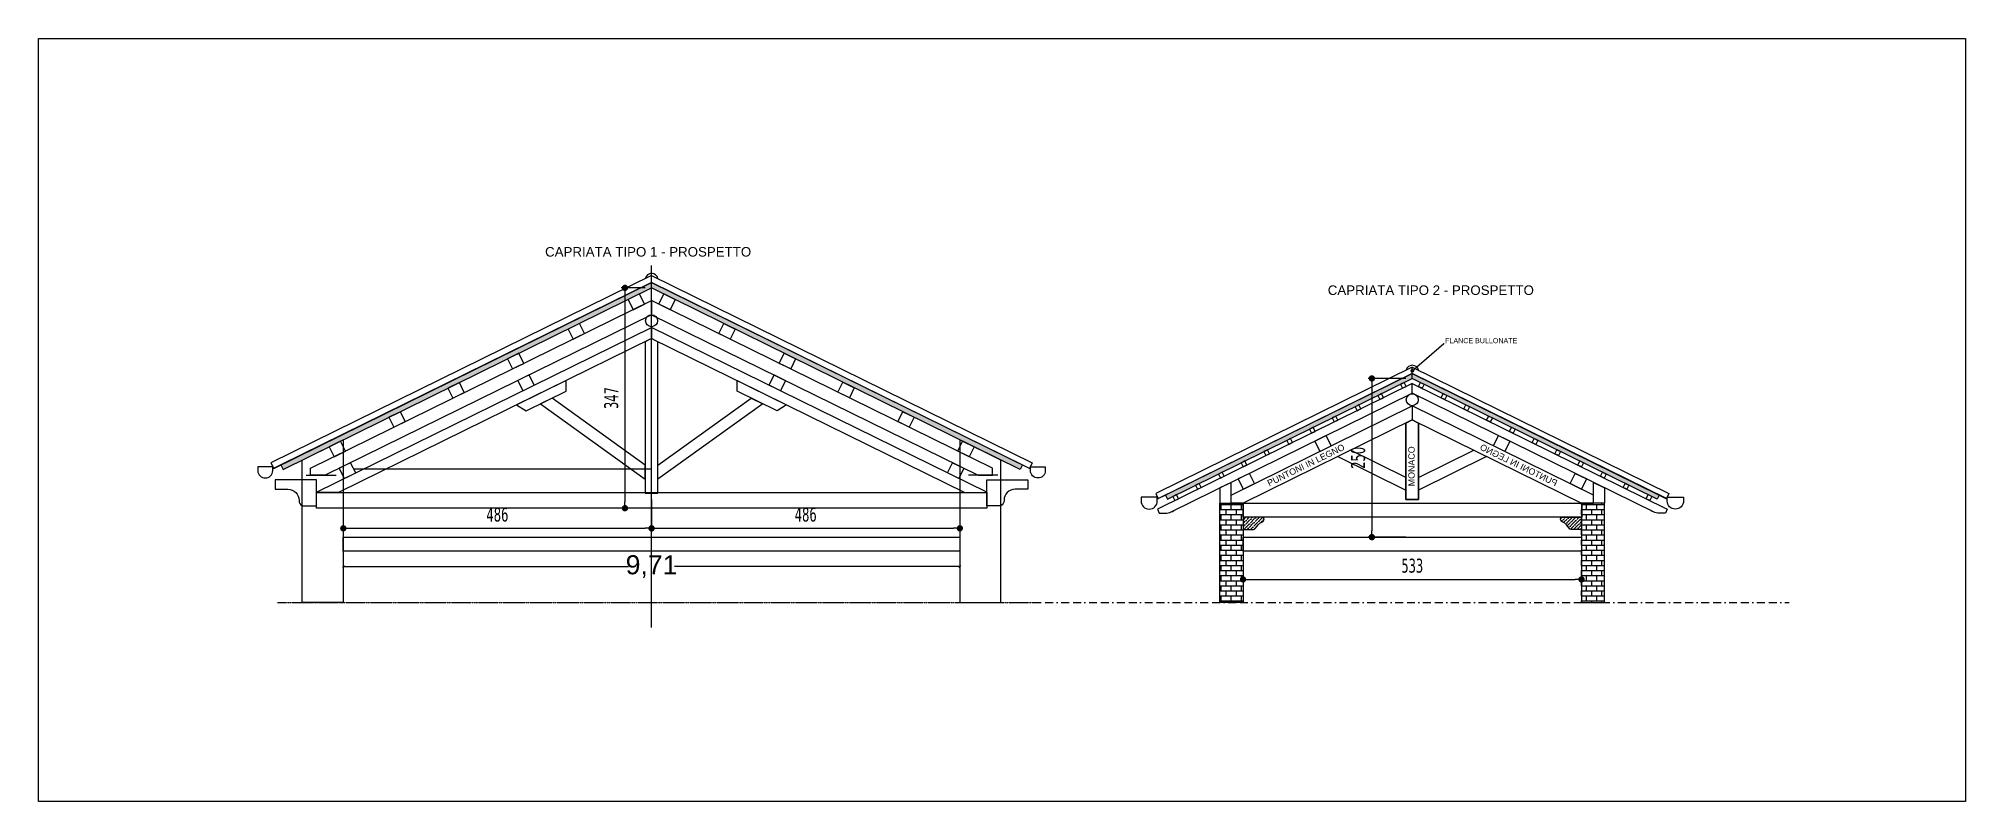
# Model space of a CAD drawing. Header units: millimetres. Extents: x 1607 to 8094, y 411 to 16262.
# Drawn here: x 2952 to 5989, y 15060 to 16262 of the extents above; entities that cross this region are included whole.
import ezdxf
from ezdxf import colors
from ezdxf.entities.mleader import LeaderData, LeaderLine
from ezdxf.math import Vec2, Vec3

# ---------------------------------------------------------------- set-up
doc = ezdxf.new("R2010")
doc.units = ezdxf.units.MM
doc.linetypes.add('BORDO', pattern=[1.75, 0.5, -0.25, 0.5, -0.25, 0, -0.25])
doc.linetypes.add('BORDO2', pattern=[0.875, 0.25, -0.125, 0.25, -0.125, 0, -0.125])
for name, color, linetype in [('00_CARPENTERIA TETTO', 5, 'Continuous'), ('A_RETINO MATTONE', 253, 'Continuous'), ('B_ASSITI', 1, 'Continuous'), ('B_PANNELLI ONDULINE', 253, 'Continuous'), ('B_QUOTE_100', 1, 'Continuous'), ('B_TESTI', 1, 'Continuous'), ('B_TRAVI', 1, 'Continuous'), ('C_MENSOLE', 1, 'Continuous'), ('CAPRIATE_LEGNO', 1, 'Continuous'), ('METALLI', 254, 'Continuous'), ('MURATURE', 1, 'Continuous'), ('QUOTATURE', 1, 'Continuous'), ('TESTI', 1, 'Continuous')]:
    doc.layers.add(name, color=color, linetype=linetype)
doc.layers.add('A_RETINO LEGNO', color=7, linetype='Continuous', true_color=0x936e48)
doc.styles.add('PDF F2', font='arial.ttf')
doc.styles.add('QUOTE', font='verdana.ttf', dxfattribs={"width": 0.6})
doc.styles.get("Standard").update_dxf_attribs({"font": 'arial.ttf'})
doc.dimstyles.new('ARIAL', dxfattribs={"dimtxt": 7, "dimasz": 3, "dimexe": 0.18, "dimexo": 0.0625, "dimgap": 0.09, "dimtad": 0, "dimlfac": 0.01, "dimzin": 0, "dimtxsty": 'Standard', "dimblk": 'OBLIQUE', "dimcen": 0.09, "dimse1": 1, "dimse2": 1, "dimadec": 0, "dimazin": 0, "dimtfac": 1, "dimtofl": 0, "dimtmove": 0, "dimatfit": 3, "dimfxl": 1, "dimtolj": 1, "dimtzin": 0, "dimarcsym": 0})
doc.dimstyles.new('PUNTO100', dxfattribs={"dimtxt": 22, "dimasz": 10, "dimexe": 6, "dimexo": 10, "dimgap": 10, "dimtad": 1, "dimdec": 0, "dimdsep": 46, "dimtxsty": 'QUOTE', "dimblk1": 'DOT', "dimblk2": 'DOT', "dimsah": 1, "dimcen": 1, "dimdle": 20, "dimclrd": 256, "dimclre": 256, "dimclrt": 256, "dimaunit": 1, "dimadec": 0, "dimazin": 0, "dimtfac": 0.8, "dimtdec": 0, "dimtmove": 2, "dimatfit": 3, "dimldrblk": 'DOT', "dimfxl": 1, "dimtolj": 1, "dimarcsym": 0})
pattern_1 = [(154, (25519.6585, 31705.48), (-5.5898981, -0.05512938), [2.5, -2.5, 0, -2.5, 0, -2.5])]
pattern_2 = [(0, (6415.662, 15536.037), (0, 8), []), (90, (6415.662, 15536.037), (-8, 8), [8, -8])]
pattern_3 = [(154, (25091.536, 31587.7406), (-5.5898981, -0.05512938), [2.5, -2.5, 0, -2.5, 0, -2.5])]
pattern_4 = [(45, (6415.662, 15578.6634), (1.988738, 7.292039), [9.375, -1.875, 0, -1.875])]

msp = doc.modelspace()

# ---------------------------------------------------------------- texts
at = {"layer": 'TESTI'}
for s, p in [('CAPRIATA TIPO 1 - PROSPETTO', (3750.407, 15918.598)), ('CAPRIATA TIPO 2 - PROSPETTO', (4983.749, 15858.186))]:
    msp.add_text(s, height=15, dxfattribs=at).set_placement(p)
for s, rotation, p in [('PUNTONI IN LEGNO', 26, (4891.492, 15556.431)), ('MONACO', 90, (5120.644, 15556.8))]:
    msp.add_text(s, height=10, rotation=rotation, dxfattribs=at).set_placement(p)
at = {"layer": 'TESTI', "text_generation_flag": 2}
msp.add_text('PUNTONI IN LEGNO', height=10, rotation=334, dxfattribs=at).set_placement((5342.383, 15556.431))

# ---------------------------------------------------------------- blocks, each defined once
blk = doc.blocks.new('_OBLIQUE')
at = {"color": 0, "linetype": 'ByBlock'}
blk.add_line((-0.5, -0.5), (0.5, 0.5), dxfattribs=at)
blk = doc.blocks.new('*D570')
at = {"layer": 'B_QUOTE_100', "color": 0, "linetype": 'Continuous', "lineweight": -2, "transparency": 16777216}
for p, q in [((3432.5, 15430.3), (3882.1, 15430.3)), ((4404, 15430.3), (3954.4, 15430.3))]:
    blk.add_line(p, q, dxfattribs=at)
at = {"layer": 'Defpoints', "color": 0, "linetype": 'Continuous', "transparency": 16777216}
for p in [(3432.5, 15425.3), (4404, 15430.3), (4404, 15425.3)]:
    blk.add_point(p, dxfattribs=at)
at = {"layer": 'B_QUOTE_100', "color": 0, "linetype": 'Continuous', "lineweight": -2, "transparency": 16777216, "xscale": 3, "yscale": 3, "zscale": 3, "rotation": 180}
blk.add_blockref('_OBLIQUE', (3432.5, 15430.3), dxfattribs=at)
at = {"layer": 'B_QUOTE_100', "color": 0, "linetype": 'Continuous', "lineweight": -2, "transparency": 16777216, "xscale": 3, "yscale": 3, "zscale": 3}
blk.add_blockref('_OBLIQUE', (4404, 15430.3), dxfattribs=at)
at = {"layer": 'B_QUOTE_100', "color": 0, "linetype": 'Continuous', "transparency": 16777216, "insert": (3918.2, 15430.3), "char_height": 30, "attachment_point": 5}
blk.add_mtext('\\A1;9,71', dxfattribs=at)
blk = doc.blocks.new('_Dot')
at = {"color": 0, "linetype": 'ByBlock', "lineweight": -2}
blk.add_line((-0.5, 0), (-1, 0), dxfattribs=at)
at = {"color": 0, "linetype": 'ByBlock', "const_width": 0.5}
blk.add_lwpolyline([(-0.25, 0, 1), (0.25, 0, 1)], format="xyb", close=True, dxfattribs=at)
blk = doc.blocks.new('*D574')
at = {"layer": '00_CARPENTERIA TETTO', "lineweight": -2, "transparency": 16777216}
for p, q in [((3908.2, 15869.3), (3870.3, 15869.3)), ((3876.3, 15859.3), (3876.3, 15532.2)), ((3908.2, 15522.2), (3870.3, 15522.2))]:
    blk.add_line(p, q, dxfattribs=at)
at = {"layer": 'Defpoints', "color": 0, "transparency": 16777216}
for p in [(3918.2, 15869.3), (3876.3, 15522.2), (3918.2, 15522.2)]:
    blk.add_point(p, dxfattribs=at)
at = {"layer": '00_CARPENTERIA TETTO', "lineweight": -2, "transparency": 16777216, "xscale": 10, "yscale": 10, "zscale": 10}
for p, rotation in [((3876.3, 15869.3), 90), ((3876.3, 15522.2), 270)]:
    blk.add_blockref('_Dot', p, dxfattribs=dict(at, rotation=rotation))
at = {"layer": '00_CARPENTERIA TETTO', "transparency": 16777216, "insert": (3854.8, 15695.7), "char_height": 22, "attachment_point": 5, "rotation": 90, "style": 'QUOTE'}
blk.add_mtext('\\A1;347', dxfattribs=at)
blk = doc.blocks.new('*D575')
at = {"layer": '00_CARPENTERIA TETTO', "lineweight": -2, "transparency": 16777216}
for p, q in [((3918.2, 15536.1), (3918.2, 15484.5)), ((3432.5, 15512.2), (3432.5, 15484.5)), ((3442.5, 15490.5), (3908.2, 15490.5))]:
    blk.add_line(p, q, dxfattribs=at)
at = {"layer": 'Defpoints', "color": 0, "transparency": 16777216}
for p in [(3432.5, 15522.2), (3918.2, 15546.1), (3918.2, 15490.5)]:
    blk.add_point(p, dxfattribs=at)
at = {"layer": '00_CARPENTERIA TETTO', "lineweight": -2, "transparency": 16777216, "xscale": 10, "yscale": 10, "zscale": 10, "rotation": 180}
blk.add_blockref('_Dot', (3432.5, 15490.5), dxfattribs=at)
at = {"layer": '00_CARPENTERIA TETTO', "lineweight": -2, "transparency": 16777216, "xscale": 10, "yscale": 10, "zscale": 10}
blk.add_blockref('_Dot', (3918.2, 15490.5), dxfattribs=at)
at = {"layer": '00_CARPENTERIA TETTO', "transparency": 16777216, "insert": (3675.3, 15512), "char_height": 22, "attachment_point": 5, "style": 'QUOTE'}
blk.add_mtext('\\A1;486', dxfattribs=at)
blk = doc.blocks.new('*D576')
at = {"layer": '00_CARPENTERIA TETTO', "lineweight": -2, "transparency": 16777216}
for p, q in [((3918.2, 15536.1), (3918.2, 15484.5)), ((3928.2, 15490.5), (4394, 15490.5)), ((4404, 15512.2), (4404, 15484.5))]:
    blk.add_line(p, q, dxfattribs=at)
at = {"layer": 'Defpoints', "color": 0, "transparency": 16777216}
for p in [(3918.2, 15546.1), (4404, 15522.2), (4404, 15490.5)]:
    blk.add_point(p, dxfattribs=at)
at = {"layer": '00_CARPENTERIA TETTO', "lineweight": -2, "transparency": 16777216, "xscale": 10, "yscale": 10, "zscale": 10, "rotation": 180}
blk.add_blockref('_Dot', (3918.2, 15490.5), dxfattribs=at)
at = {"layer": '00_CARPENTERIA TETTO', "lineweight": -2, "transparency": 16777216, "xscale": 10, "yscale": 10, "zscale": 10}
blk.add_blockref('_Dot', (4404, 15490.5), dxfattribs=at)
at = {"layer": '00_CARPENTERIA TETTO', "transparency": 16777216, "insert": (4161.1, 15512), "char_height": 22, "attachment_point": 5, "style": 'QUOTE'}
blk.add_mtext('\\A1;486', dxfattribs=at)
blk = doc.blocks.new('_Origin')
at = {"color": 0, "linetype": 'ByBlock', "lineweight": -2}
blk.add_line((0, 0), (-1, 0), dxfattribs=at)
blk.add_circle((0, 0), 0.5, dxfattribs=at)
blk = doc.blocks.new('*D577')
at = {"layer": '00_CARPENTERIA TETTO', "lineweight": -2, "transparency": 16777216}
for p, q in [((5106.9, 15726.6), (5047.2, 15726.6)), ((5053.2, 15716.6), (5053.2, 15486.6)), ((5106.9, 15476.6), (5047.2, 15476.6))]:
    blk.add_line(p, q, dxfattribs=at)
at = {"layer": 'Defpoints', "color": 0, "transparency": 16777216}
for p in [(5116.9, 15726.6), (5053.2, 15476.6), (5116.9, 15476.6)]:
    blk.add_point(p, dxfattribs=at)
at = {"layer": '00_CARPENTERIA TETTO', "lineweight": -2, "transparency": 16777216, "xscale": 10, "yscale": 10, "zscale": 10}
for p, rotation in [((5053.2, 15726.6), 90), ((5053.2, 15476.6), 270)]:
    blk.add_blockref('_Dot', p, dxfattribs=dict(at, rotation=rotation))
at = {"layer": '00_CARPENTERIA TETTO', "transparency": 16777216, "insert": (5031.7, 15601.6), "char_height": 22, "attachment_point": 5, "rotation": 90, "style": 'QUOTE'}
blk.add_mtext('\\A1;250', dxfattribs=at)
blk = doc.blocks.new('*D579')
at = {"layer": '00_CARPENTERIA TETTO', "lineweight": -2, "transparency": 16777216}
for p, q in [((4850.2, 15405.2), (4850.2, 15404)), ((4860.2, 15410), (5373.6, 15410)), ((5383.6, 15405.2), (5383.6, 15404))]:
    blk.add_line(p, q, dxfattribs=at)
at = {"layer": 'Defpoints', "color": 0, "transparency": 16777216}
for p in [(4850.2, 15415.2), (5383.6, 15415.2), (5383.6, 15410)]:
    blk.add_point(p, dxfattribs=at)
at = {"layer": '00_CARPENTERIA TETTO', "lineweight": -2, "transparency": 16777216, "xscale": 10, "yscale": 10, "zscale": 10, "rotation": 180}
blk.add_blockref('_Dot', (4850.2, 15410), dxfattribs=at)
at = {"layer": '00_CARPENTERIA TETTO', "lineweight": -2, "transparency": 16777216, "xscale": 10, "yscale": 10, "zscale": 10}
blk.add_blockref('_Dot', (5383.6, 15410), dxfattribs=at)
at = {"layer": '00_CARPENTERIA TETTO', "transparency": 16777216, "insert": (5116.9, 15431.5), "char_height": 22, "attachment_point": 5, "style": 'QUOTE'}
blk.add_mtext('\\A1;533', dxfattribs=at)

# ---------------------------------------------------------------- dimensions: what is measured, and where the dimension line sits
at = {"layer": '00_CARPENTERIA TETTO'}
for base, p1, p2, picture, middle in [((3876.269, 15522.158), (3918.221, 15869.318), (3918.221, 15522.158), '*D574', (3854.811, 15695.738)), ((5053.179, 15476.606), (5116.938, 15726.606), (5116.938, 15476.606), '*D577', (5031.721, 15601.606))]:
    dim = msp.add_linear_dim(base=base, p1=p1, p2=p2, angle=90, dimstyle='PUNTO100', dxfattribs=at)
    dim.commit()
    dim.dimension.update_dxf_attribs({"geometry": picture, "text_midpoint": middle})
for base, p1, p2, picture, middle in [((3918.212, 15490.496), (3432.485, 15522.158), (3918.212, 15546.133), '*D575', (3675.349, 15511.998)), ((4403.957, 15490.496), (3918.212, 15546.133), (4403.957, 15522.158), '*D576', (4161.085, 15511.998)), ((5383.629, 15410.001), (4850.246, 15415.244), (5383.629, 15415.244), '*D579', (5116.938, 15431.459))]:
    dim = msp.add_linear_dim(base=base, p1=p1, p2=p2, dimstyle='PUNTO100', dxfattribs=at)
    dim.commit()
    dim.dimension.update_dxf_attribs({"geometry": picture, "text_midpoint": middle})
at = {"layer": 'B_QUOTE_100', "linetype": 'Continuous'}
dim = msp.add_linear_dim(base=(4403.957, 15430.349), p1=(3432.485, 15425.256), p2=(4403.957, 15425.256), dimstyle='ARIAL', override={"dimtxt": 30}, dxfattribs=at)
dim.commit()
dim.dimension.update_dxf_attribs({"geometry": '*D570', "text_midpoint": (3918.221, 15430.349)})

# ---------------------------------------------------------------- hatches: boundary and pattern name
at = {"layer": 'A_RETINO LEGNO', "linetype": 'Continuous'}
h = msp.add_hatch(dxfattribs=at)
h.set_pattern_fill('ANSI36', color=256, scale=30)
h.set_pattern_definition(pattern_4)
edge = h.paths.add_edge_path()
edge.add_line((4850.246, 15488.556), (4866.762, 15488.556))
edge.add_arc((4866.294, 15492.735), 4.205, 276.392289, 328.408412)
edge.add_arc((4891.047, 15478.989), 24.113, 117.944999, 151.399089, ccw=False)
edge.add_arc((4878.685, 15504.81), 4.642, 283.22012, 401.726036)
edge.add_line((4882.15, 15507.9), (4850.246, 15507.9))
edge.add_line((4850.246, 15507.9), (4850.246, 15488.556))
h = msp.add_hatch(dxfattribs=at)
h.set_pattern_fill('ANSI36', color=256, scale=30)
h.set_pattern_definition(pattern_4)
edge = h.paths.add_edge_path()
edge.add_line((5383.629, 15488.556), (5367.113, 15488.556))
edge.add_arc((5367.581, 15492.735), 4.205, 211.591588, 263.607711, ccw=False)
edge.add_arc((5342.828, 15478.989), 24.113, 28.600911, 62.055001)
edge.add_arc((5355.19, 15504.81), 4.642, 138.273964, 256.77988, ccw=False)
edge.add_line((5351.725, 15507.9), (5383.629, 15507.9))
edge.add_line((5383.629, 15507.9), (5383.629, 15488.556))
at = {"layer": 'A_RETINO MATTONE', "linetype": 'Continuous'}
h = msp.add_hatch(dxfattribs=at)
h.set_pattern_fill('AR-B816', color=256)
h.set_pattern_definition(pattern_2)
h.paths.add_polyline_path([(4813.834, 15373.835), (4813.834, 15529.9), (4850.246, 15529.9), (4850.246, 15373.835)])
h = msp.add_hatch(dxfattribs=at)
h.set_pattern_fill('AR-B816', color=256)
h.set_pattern_definition(pattern_2)
h.paths.add_polyline_path([(5420.042, 15373.835), (5420.042, 15529.9), (5383.629, 15529.9), (5383.629, 15373.835)])
at = {"layer": 'B_PANNELLI ONDULINE', "linetype": 'Continuous'}
h = msp.add_hatch(dxfattribs=at)
h.set_pattern_fill('MUDST', color=256, scale=10, angle=154)
h.set_pattern_definition(pattern_1)
h.paths.add_polyline_path([(3333.913, 15590.312), (3337.445, 15583.145), (3918.221, 15869.318), (3918.221, 15877.555)])
h = msp.add_hatch(dxfattribs=at)
h.set_pattern_fill('MUDST', color=256, scale=10, angle=154)
h.set_pattern_definition(pattern_1)
h.paths.add_polyline_path([(4502.529, 15590.312), (4498.997, 15583.145), (3918.221, 15869.318), (3918.221, 15877.555)])
h = msp.add_hatch(dxfattribs=at)
h.set_pattern_fill('MUDST', color=256, scale=10, angle=154)
h.set_pattern_definition(pattern_3)
h.paths.add_polyline_path([(4727.816, 15542.87), (4730.988, 15536.433), (5116.938, 15726.606), (5116.938, 15734.606)])
h = msp.add_hatch(dxfattribs=at)
h.set_pattern_fill('MUDST', color=256, scale=10, angle=154)
h.set_pattern_definition(pattern_3)
h.paths.add_polyline_path([(5506.059, 15542.87), (5502.887, 15536.433), (5116.938, 15726.606), (5116.938, 15734.606)])

# ---------------------------------------------------------------- linework, layer by layer
at = {"layer": '00_CARPENTERIA TETTO'}
for points in [[(3390.15, 15547.158), (3390.15, 15567.158), (3325.15, 15567.158), (3325.15, 15552.158), (3345.15, 15552.158, -0.41421356), (3362.828, 15534.48, 0.26794919), (3367.748, 15525.958), (3390.15, 15525.958)], [(4446.275, 15547.158), (4446.275, 15567.158), (4511.275, 15567.158), (4511.275, 15552.158), (4491.275, 15552.158, 0.41421356), (4473.597, 15534.48, -0.26794919), (4468.677, 15525.958), (4446.275, 15525.958)]]:
    msp.add_lwpolyline(points, format="xyb", close=True, dxfattribs=at)
for points in [[(4831.333, 15529.9), (4831.333, 15562.877), (4813.834, 15554.254), (4813.834, 15529.9), (4831.333, 15529.9)], [(5402.542, 15529.9), (5402.542, 15562.877), (5420.042, 15554.254), (5420.042, 15529.9), (5402.542, 15529.9)]]:
    msp.add_lwpolyline(points, close=True, dxfattribs=at)
at = {"layer": 'B_ASSITI', "linetype": 'Continuous'}
for points in [[(5062.574, 15699.819), (5065.746, 15693.382), (5071.52, 15696.227), (5068.348, 15702.664)], [(5098.455, 15717.499), (5101.626, 15711.062), (5107.401, 15713.907), (5104.229, 15720.344)], [(5135.421, 15717.499), (5132.249, 15711.062), (5126.475, 15713.907), (5129.646, 15720.344)], [(5171.301, 15699.819), (5168.129, 15693.382), (5162.355, 15696.227), (5165.527, 15702.664)], [(5026.693, 15682.139), (5029.865, 15675.702), (5035.639, 15678.547), (5032.467, 15684.984)], [(5207.182, 15682.139), (5204.01, 15675.702), (5198.236, 15678.547), (5201.408, 15684.984)], [(4954.932, 15646.779), (4958.104, 15640.342), (4963.878, 15643.187), (4960.706, 15649.624)], [(4990.813, 15664.459), (4993.984, 15658.022), (4999.759, 15660.867), (4996.587, 15667.304)], [(5243.063, 15664.459), (5239.891, 15658.022), (5234.117, 15660.867), (5237.288, 15667.304)], [(5278.943, 15646.779), (5275.771, 15640.342), (5269.997, 15643.187), (5273.169, 15649.624)], [(4883.171, 15611.419), (4886.342, 15604.982), (4892.117, 15607.827), (4888.945, 15614.265)], [(4919.051, 15629.099), (4922.223, 15622.662), (4927.997, 15625.507), (4924.825, 15631.944)], [(5314.824, 15629.099), (5311.652, 15622.662), (5305.878, 15625.507), (5309.05, 15631.944)], [(5350.705, 15611.419), (5347.533, 15604.982), (5341.759, 15607.827), (5344.93, 15614.265)], [(4811.409, 15576.06), (4814.581, 15569.623), (4820.355, 15572.468), (4817.183, 15578.905)], [(4847.29, 15593.74), (4850.462, 15587.302), (4856.236, 15590.148), (4853.064, 15596.585)], [(5386.585, 15593.74), (5383.413, 15587.302), (5377.639, 15590.148), (5380.811, 15596.585)], [(5422.466, 15576.06), (5419.294, 15569.623), (5413.52, 15572.468), (5416.692, 15578.905)], [(4775.529, 15558.38), (4778.7, 15551.943), (4784.475, 15554.788), (4781.303, 15561.225)], [(5458.347, 15558.38), (5455.175, 15551.943), (5449.401, 15554.788), (5452.572, 15561.225)], [(4739.648, 15540.7), (4742.82, 15534.263), (4748.594, 15537.108), (4745.422, 15543.545)], [(5494.227, 15540.7), (5491.055, 15534.263), (5485.281, 15537.108), (5488.453, 15543.545)]]:
    msp.add_lwpolyline(points, close=True, dxfattribs=at)
at = {"layer": 'B_PANNELLI ONDULINE', "linetype": 'Continuous'}
for points in [[(3918.221, 15888.698), (3318.527, 15593.906), (3322.953, 15584.924), (3918.221, 15877.555)], [(3918.221, 15888.698), (4517.915, 15593.906), (4513.489, 15584.924), (3918.221, 15877.555)], [(3333.913, 15590.312), (3337.445, 15583.145), (3918.221, 15869.318), (3918.221, 15877.555)], [(4502.529, 15590.312), (4498.997, 15583.145), (3918.221, 15869.318), (3918.221, 15877.555)], [(5116.938, 15744.606), (4712.601, 15545.373), (4716.566, 15537.326), (5116.938, 15734.606)], [(4727.816, 15542.87), (4730.988, 15536.433), (5116.938, 15726.606), (5116.938, 15734.606)], [(5116.938, 15744.606), (5521.274, 15545.373), (5517.31, 15537.326), (5116.938, 15734.606)], [(5506.059, 15542.87), (5502.887, 15536.433), (5116.938, 15726.606), (5116.938, 15734.606)]]:
    msp.add_lwpolyline(points, close=True, dxfattribs=at)
msp.add_lwpolyline([(3918.221, 15334.437), (3918.221, 15904.521)], dxfattribs=at)
for centre, start, end in [((3918.221, 15881.987), 12.544873, 167.455127), ((5116.938, 15737.056), 15.152124, 164.847876), ((5116.938, 15737.056), 15.152124, 164.847876), ((5116.938, 15737.056), 15.152124, 164.847876), ((5116.938, 15737.056), 15.152124, 164.847876), ((5116.938, 15737.056), 15.152124, 164.847876), ((5116.938, 15737.056), 15.152124, 164.847876), ((5116.938, 15737.056), 15.152124, 164.847876), ((5116.938, 15737.056), 15.152124, 164.847876)]:
    msp.add_arc(centre, 10.245, start, end, dxfattribs=at)
at = {"layer": 'B_QUOTE_100'}
msp.add_lwpolyline([(2952.228, 16262.062), (5988.6, 16262.062), (5988.6, 15060.252), (2952.228, 15060.252)], close=True, dxfattribs=at)
at = {"layer": 'B_TRAVI', "linetype": 'Continuous'}
for points in [[(3889.047, 15834.934), (3906.987, 15843.774), (3899.057, 15859.867), (3881.117, 15851.027)], [(3947.395, 15834.934), (3929.455, 15843.774), (3937.385, 15859.867), (3955.325, 15851.027)], [(3794.515, 15788.465), (3812.455, 15797.305), (3804.566, 15813.315), (3786.626, 15804.475)], [(4041.927, 15788.465), (4023.987, 15797.305), (4031.876, 15813.315), (4049.816, 15804.475)], [(3699.016, 15741.52), (3716.956, 15750.36), (3709.111, 15766.281), (3691.171, 15757.441)], [(4137.426, 15741.52), (4119.486, 15750.36), (4127.331, 15766.281), (4145.271, 15757.441)], [(3715.206, 15707.201), (3733.155, 15716.023), (3725.221, 15732.124), (3707.272, 15723.302)], [(4121.236, 15707.201), (4103.287, 15716.023), (4111.221, 15732.124), (4129.17, 15723.302)], [(3605.237, 15695.421), (3623.177, 15704.261), (3615.376, 15720.093), (3597.435, 15711.253)], [(4229.858, 15696.194), (4211.918, 15705.034), (4219.676, 15720.778), (4237.616, 15711.939)], [(3512.226, 15649.7), (3530.166, 15658.54), (3522.408, 15674.284), (3504.468, 15665.444)], [(4324.216, 15649.7), (4306.276, 15658.54), (4314.034, 15674.284), (4331.974, 15665.444)], [(3417.824, 15603.295), (3435.764, 15612.135), (3428.05, 15627.79), (3410.11, 15618.95)], [(4418.618, 15603.295), (4400.678, 15612.135), (4408.392, 15627.79), (4426.332, 15618.95)], [(4971.074, 15611.733), (4989.015, 15620.573), (4981.085, 15636.666), (4963.145, 15627.826)], [(5262.801, 15611.733), (5244.861, 15620.573), (5252.79, 15636.666), (5270.73, 15627.826)], [(3434.028, 15568.987), (3451.976, 15577.81), (3444.043, 15593.911), (3426.094, 15585.088)], [(4850.246, 15552.196), (4868.186, 15561.036), (4860.257, 15577.129), (4842.316, 15568.289)], [(5383.629, 15552.196), (5365.689, 15561.036), (5373.618, 15577.129), (5391.559, 15568.289)], [(5384.274, 15507.9), (4850.246, 15507.9), (4850.246, 15529.9), (5384.274, 15529.9)], [(4403.957, 15454.606), (3432.485, 15454.606), (3432.485, 15476.606), (4403.957, 15476.606)], [(5383.629, 15454.606), (4850.246, 15454.606), (4850.246, 15476.606), (5383.629, 15476.606)]]:
    msp.add_lwpolyline(points, close=True, dxfattribs=at)
for centre in [(3918.221, 15817.515), (3918.221, 15817.515), (3918.221, 15817.515), (3918.221, 15817.515), (3918.221, 15817.515), (3918.221, 15817.515), (3918.221, 15817.515), (3918.221, 15817.515), (5116.938, 15693.085), (5116.938, 15693.085), (5116.938, 15693.085), (5116.938, 15693.085), (5116.938, 15693.085), (5116.938, 15693.085), (5116.938, 15693.085), (5116.938, 15693.085)]:
    msp.add_circle(centre, 9.479, dxfattribs=at)
at = {"layer": 'C_MENSOLE', "linetype": 'Continuous'}
for points in [[(4850.246, 15488.556), (4866.762, 15488.556, 0.23094229), (4869.876, 15490.532, -0.14701668), (4879.747, 15500.291, 0.56869051), (4882.15, 15507.9), (4850.246, 15507.9)], [(5383.629, 15488.556), (5367.113, 15488.556, -0.23094229), (5363.999, 15490.532, 0.14701668), (5354.128, 15500.291, -0.56869051), (5351.725, 15507.9), (5383.629, 15507.9)]]:
    msp.add_lwpolyline(points, format="xyb", close=True, dxfattribs=at)
at = {"layer": 'CAPRIATE_LEGNO', "linetype": 'Continuous'}
for points in [[(3918.221, 15826.994), (3403.704, 15574.082), (3380.958, 15574.082), (3380.958, 15585.187), (3918.221, 15849.29)], [(3918.221, 15826.994), (4432.738, 15574.082), (4455.484, 15574.082), (4455.484, 15585.187), (3918.221, 15849.29)], [(3918.221, 15789.433), (3424.81, 15546.897), (3390.15, 15546.897), (3390.15, 15547.419), (3918.221, 15806.993)], [(3908.221, 15784.506), (3908.212, 15546.133), (3928.212, 15546.133), (3928.221, 15784.506), (3918.221, 15789.433), (3908.221, 15784.506)], [(3918.221, 15789.433), (4411.632, 15546.897), (4446.292, 15546.897), (4446.292, 15547.419), (3918.221, 15806.993)], [(3705.345, 15684.794), (3720.548, 15675.553), (3783.477, 15706.485), (3783.567, 15723.244)], [(4131.097, 15684.794), (4115.894, 15675.553), (4052.965, 15706.485), (4052.876, 15723.244)], [(3743.115, 15686.645), (3908.213, 15568.072), (3908.221, 15590.228), (3761.434, 15695.65)], [(4093.327, 15686.645), (3928.229, 15568.072), (3928.221, 15590.228), (4075.009, 15695.65)], [(5116.938, 15661.31), (4850.246, 15529.9), (4831.333, 15529.9), (4831.333, 15542.877), (5116.938, 15683.606)], [(5116.938, 15661.31), (5383.629, 15529.9), (5402.542, 15529.9), (5402.542, 15542.877), (5116.938, 15683.606)], [(5106.938, 15656.382), (5106.938, 15535.825), (5126.938, 15535.825), (5126.938, 15656.382), (5116.938, 15661.31), (5106.938, 15656.382)], [(5126.938, 15656.382), (5126.938, 15535.825), (5106.938, 15535.825), (5106.938, 15656.382), (5116.938, 15661.31), (5126.938, 15656.382)], [(5126.938, 15656.382), (5126.938, 15535.825), (5106.938, 15535.825), (5106.938, 15656.382), (5116.938, 15661.31), (5126.938, 15656.382)], [(5106.938, 15656.382), (5106.938, 15535.825), (5126.938, 15535.825), (5126.938, 15656.382), (5116.938, 15661.31), (5106.938, 15656.382)], [(4999.827, 15603.605), (5106.938, 15550.721), (5106.938, 15570.364), (5019.739, 15613.416)], [(5234.048, 15603.605), (5126.938, 15550.721), (5126.938, 15570.364), (5214.136, 15613.416)], [(4402.414, 15568.987), (4384.466, 15577.81), (4392.399, 15593.911), (4410.348, 15585.088)], [(4446.292, 15546.897), (4446.292, 15522.158), (3390.15, 15522.158), (3390.15, 15546.897)]]:
    msp.add_lwpolyline(points, close=True, dxfattribs=at)
for points in [[(3705.345, 15684.794), (3784.389, 15723.648)], [(4736.057, 15515.931), (5116.938, 15703.606), (5116.938, 15718.606), (4715.225, 15520.666), (4718.199, 15514.631)], [(5497.818, 15515.931), (5116.938, 15703.606), (5116.938, 15718.606), (5518.65, 15520.666), (5515.677, 15514.631)]]:
    msp.add_lwpolyline(points, dxfattribs=at)
for points in [[(4715.225, 15520.666), (4718.199, 15514.631), (4723.199, 15514.631, 0.18046687), (4741.035, 15518.384, 0.11132008)], [(5518.65, 15520.666), (5515.677, 15514.631), (5510.677, 15514.631, -0.18046687), (5492.84, 15518.384, -0.11132008)]]:
    msp.add_lwpolyline(points, format="xyb", dxfattribs=at)
at = {"layer": 'METALLI', "linetype": 'Continuous'}
for points in [[(3321.244, 15587.236), (3297.793, 15587.236), (3297.793, 15581.515, 1), (3321.244, 15581.515)], [(4515.198, 15587.236), (4538.649, 15587.236), (4538.649, 15581.515, -1), (4515.198, 15581.515)], [(4715.146, 15539.794), (4689.55, 15539.794), (4689.55, 15533.549, 1), (4715.146, 15533.549)], [(5518.729, 15539.794), (5544.325, 15539.794), (5544.325, 15533.549, -1), (5518.729, 15533.549)]]:
    msp.add_lwpolyline(points, format="xyb", close=True, dxfattribs=at)
for points in [[(3333.913, 15590.312), (3321.244, 15584.069)], [(3448.861, 15584.132), (3918.221, 15584.132)], [(4502.529, 15590.312), (4515.198, 15584.069)], [(3373.751, 15574.241), (3421.141, 15574.241)], [(4464.094, 15574.082), (4417.648, 15574.082)], [(4727.816, 15542.87), (4715.146, 15536.627)], [(5506.059, 15542.87), (5518.729, 15536.627)]]:
    msp.add_lwpolyline(points, dxfattribs=at)
at = {"layer": 'MURATURE', "linetype": 'Continuous'}
for points in [[(3367.748, 15373.835), (3367.748, 15598.077), (3432.485, 15629.976), (3432.485, 15373.835)], [(4468.695, 15373.835), (4468.695, 15598.077), (4403.957, 15629.976), (4403.957, 15373.835)], [(4813.834, 15373.835), (4813.834, 15529.9), (4850.246, 15529.9), (4850.246, 15373.835)], [(5420.042, 15373.835), (5420.042, 15529.9), (5383.629, 15529.9), (5383.629, 15373.835)]]:
    msp.add_lwpolyline(points, close=True, dxfattribs=at)
at = {"layer": 'QUOTATURE', "linetype": 'BORDO'}
msp.add_lwpolyline([(3328.961, 15373.835), (4519.831, 15373.835)], dxfattribs=at)
at = {"layer": 'QUOTATURE', "linetype": 'BORDO2', "ltscale": 50}
msp.add_lwpolyline([(4519.831, 15373.835), (5710.7, 15373.835)], dxfattribs=at)

msp.set_redraw_order([(e.dxf.handle, doc.entitydb.next_handle()) for e in msp.query("TEXT MTEXT ATTDEF DIMENSION ARC_DIMENSION")])  # texts and dimensions are drawn at this point

# ---------------------------------------------------------------- leaders
at = {"layer": 'B_TESTI', "linetype": 'Continuous'}
ml = msp.add_multileader_mtext('Standard', dxfattribs=at)
ml.set_content('FLANCE BULLONATE', color=256, style='PDF F2')
ml.set_leader_properties()
ml.set_arrow_properties(name='ORIGIN')
ml.build(insert=Vec2(0, 0))
ml.multileader.update_dxf_attribs({"has_text_frame": 1, "text_left_attachment_type": 4, "text_right_attachment_type": 5, "dogleg_length": 0.36})
ctx = ml.context
ctx.base_point, ctx.char_height, ctx.landing_gap_size, ctx.plane_origin = Vec3(5167.253, 15781.891), 8, 1.5, Vec3(5116.938, 15749.728)
ctx.left_attachment, ctx.right_attachment = 4, 5
notes = []
notes.append((ctx, [(0, (1, 1, 0), (5166.893, 15781.891), (1, 0), 0.36, [(0, [(5116.938, 15738.555)], 0, [])])]))
ctx.mtext.insert = Vec3(5168.753, 15790.169)
for ctx, leaders in notes:
    for number, flags, end, landing, length, lines in leaders:
        leader = LeaderData()
        leader.index, (leader.has_last_leader_line, leader.has_dogleg_vector, leader.attachment_direction) = number, flags
        leader.last_leader_point, leader.dogleg_vector, leader.dogleg_length = Vec3(end), Vec3(landing), length
        for number, points, colour, breaks in lines:
            line = LeaderLine()
            line.index, line.vertices, line.color, line.breaks = number, Vec3.list(points), colors.encode_raw_color(colour), breaks
            leader.lines.append(line)
        ctx.leaders.append(leader)

doc.saveas('drawing.dxf')
